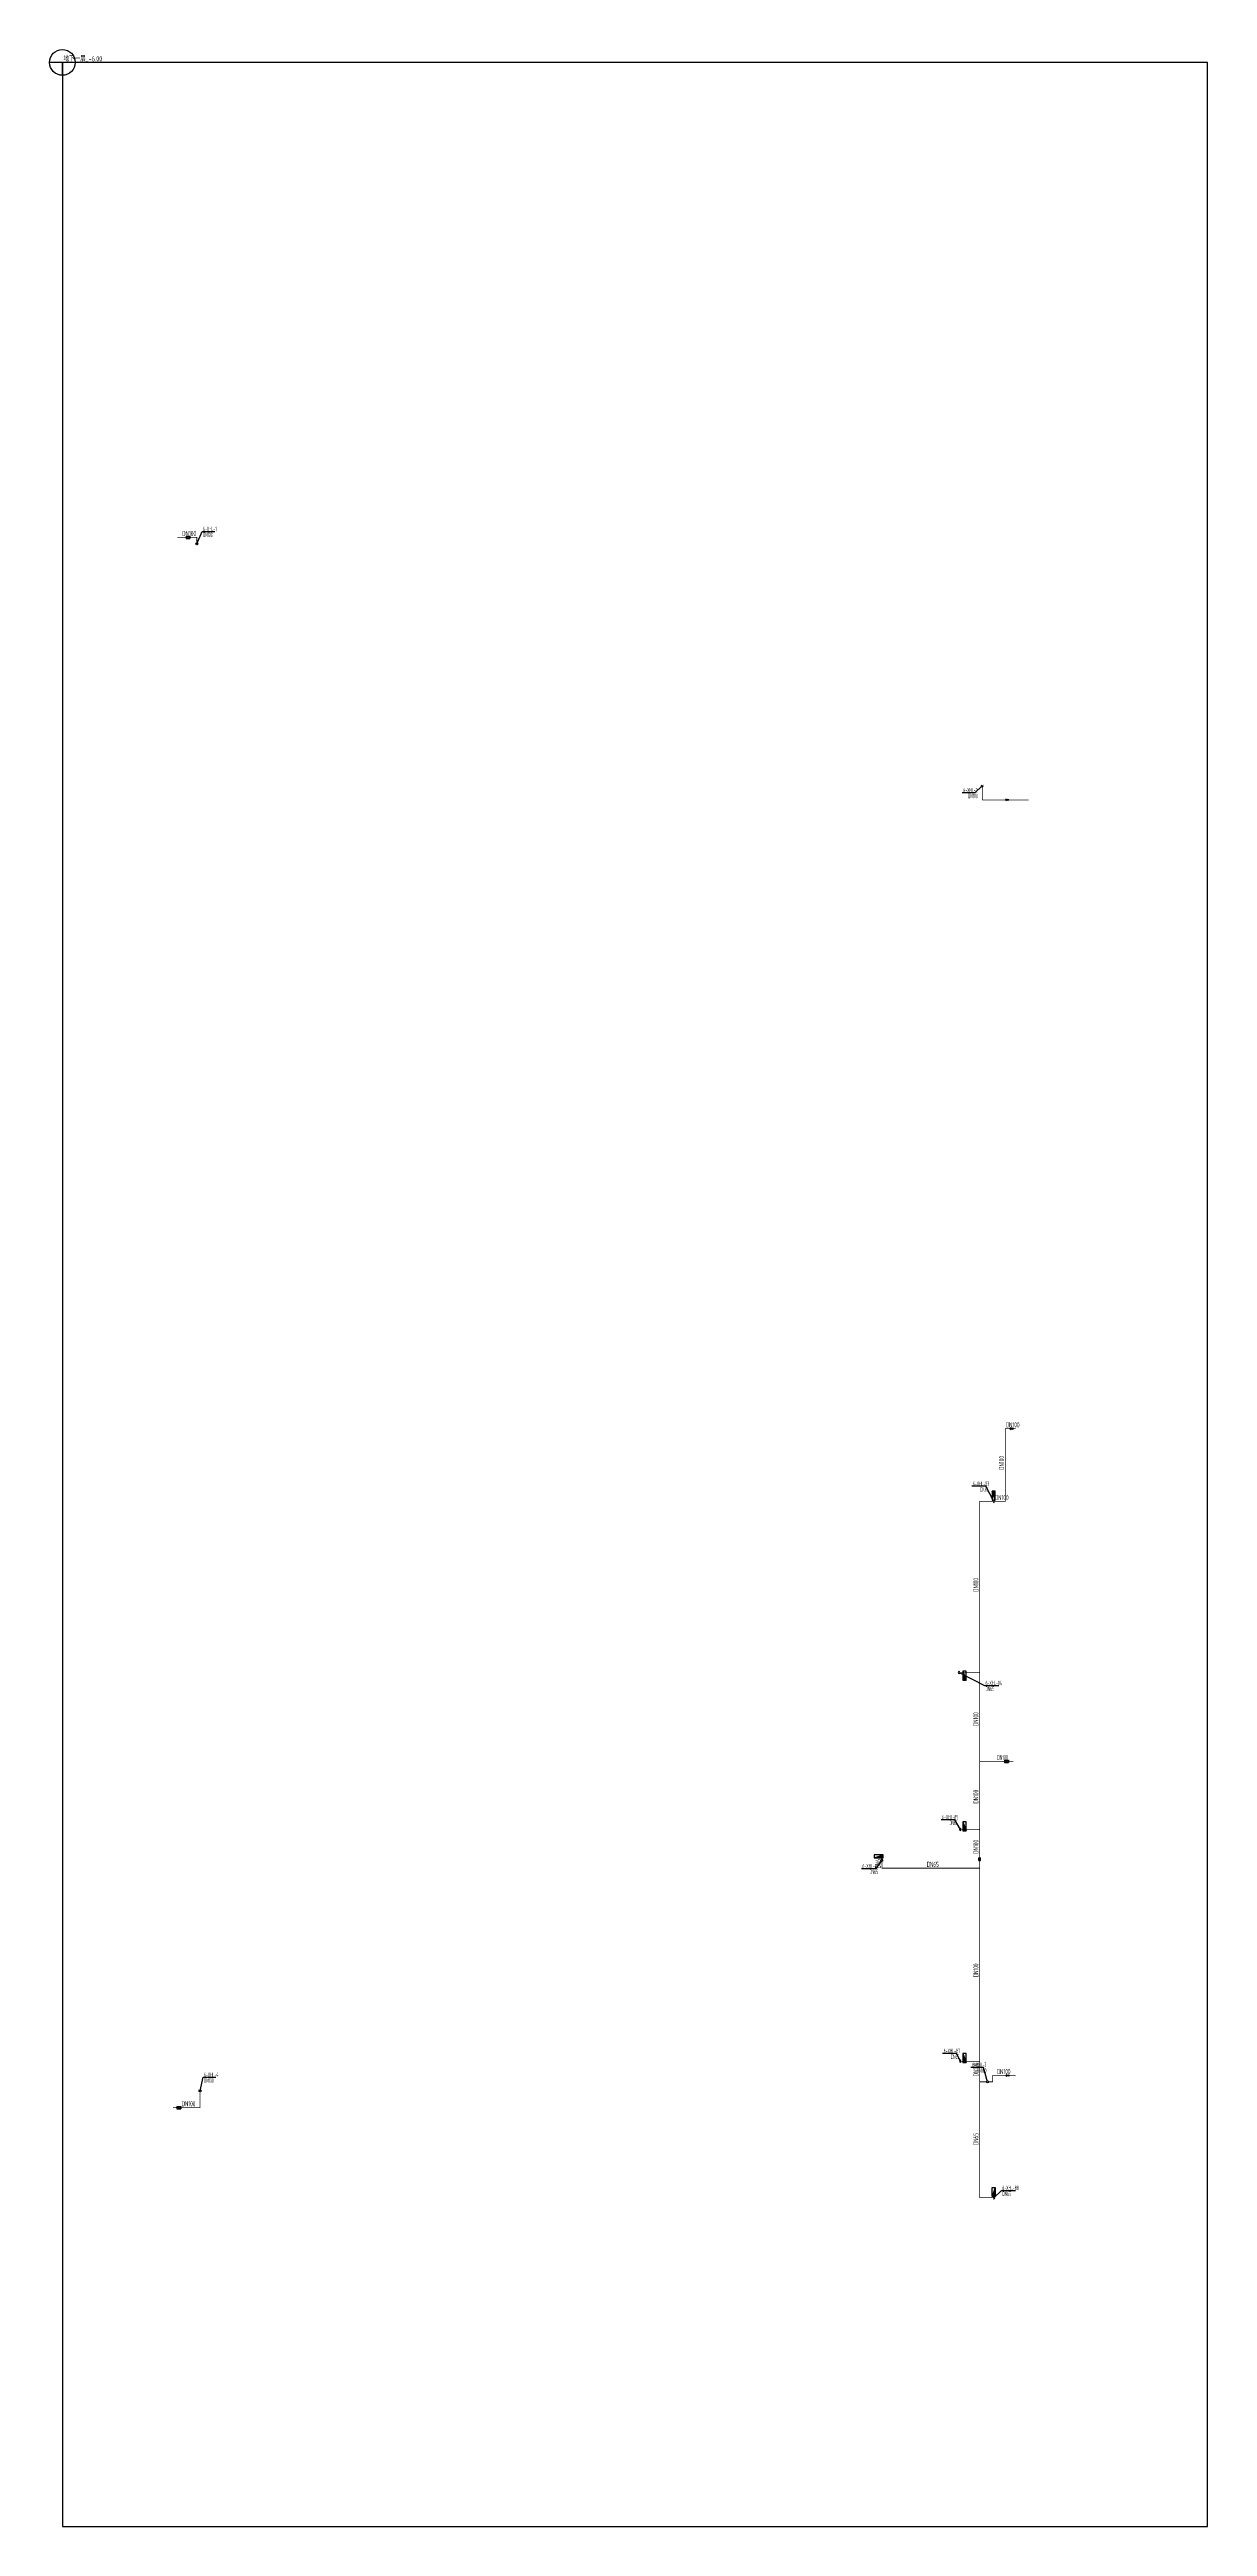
# Model space of a CAD drawing. Header units: millimetres. Extents: x -47741 to 42264, y -1159854 to 32416.
# Drawn here: x -47741 to 42264, y -160027 to 32416 of the extents above; entities that cross this region are included whole.
import ezdxf

# ---------------------------------------------------------------- set-up
doc = ezdxf.new("R2010")
doc.units = ezdxf.units.MM
doc.header["$LTSCALE"] = 1000
doc.layers.get('0').update_dxf_attribs({"linetype": 'CONTINUOUS'})
for name, color, linetype in [('DIM_消防', 3, 'CONTINUOUS'), ('EQUIP_消火栓', 7, 'CONTINUOUS'), ('PIPE-消防', 1, 'CONTINUOUS'), ('S-Xh_注释', 3, 'CONTINUOUS'), ('TEXT_消防', 7, 'CONTINUOUS'), ('VALVE_消防', 7, 'CONTINUOUS'), ('VPIPE-消防', 1, 'CONTINUOUS')]:
    doc.layers.add(name, color=color, linetype=linetype)
doc.styles.add('_TWT_PIPEDN', font='GBENOR', dxfattribs={"width": 0.7, "height": 3.5, "bigfont": 'HZTXT'})
doc.styles.add('_TWT_SERIAL', font='GBENOR', dxfattribs={"width": 0.7, "height": 3.5, "bigfont": 'HZTXT'})
doc.styles.add('AUDIT_D_250914160146-2', font='GBENOR', dxfattribs={"width": 0.7, "height": 3.5, "bigfont": 'HZTXT'})
doc.styles.get("Standard").update_dxf_attribs({"font": 'GBENOR', "bigfont": 'GBCBIG'})

# ---------------------------------------------------------------- blocks, each defined once
blk = doc.blocks.new('Floorbase')
for p, q in [((0, 0), (-1000, 0)), ((0, -1000), (0, 0))]:
    blk.add_line(p, q)
blk.add_circle((0, 0), 1000)
at = {"style": '_TWT_PIPEDN', "width": 0.8}
blk.add_attdef('Elevation', (92, 81), '', height=400, dxfattribs=at)
blk = doc.blocks.new('$TwtSys$00000434')
for p, q in [((-0.5, 0.5), (-0.5, -0.5)), ((-0.5, -0.5), (0.5, 0.5)), ((0.5, 0.5), (-0.5, 0.5)), ((0.5, -0.5), (0.5, 0.5)), ((-0.5, -0.5), (0.5, -0.5))]:
    blk.add_line(p, q)
blk.add_solid([(0.5, -0.5), (0.5, 0.5), (-0.5, -0.5)])
blk = doc.blocks.new('$VALVE$00000316')
for p, q in [((-125, 72), (125, -72)), ((-125, 72), (-125, -72)), ((-125, 72), (125, 72)), ((125, 72), (125, -72)), ((-125, -72), (125, -72))]:
    blk.add_line(p, q)
at = {"const_width": 21.1}
blk.add_lwpolyline([(-11, 0, 1), (11, 0, 1)], format="xyb", close=True, dxfattribs=at)
for p in [(-125, 0), (125, 0)]:
    blk.add_point(p)
at = {"color": 7, "flags": 9}
for tag in ['XSIZE', 'YSIZE']:
    blk.add_attdef(tag, (0, 0), '', height=0.5, dxfattribs=at)
blk = doc.blocks.new('$VALVE$00000296')
for points in [[(-125, 72), (-125, -72), (125, 72), (125, -72), (-125, 72)], [(0, 60), (0, -64)]]:
    blk.add_lwpolyline(points)
for p in [(-125, 0), (125, 0)]:
    blk.add_point(p)

msp = doc.modelspace()

# ---------------------------------------------------------------- hatches: boundary and pattern name
at = {"layer": 'PIPE-消防'}
for points in [[(-36291, -5484), (-36291, -5454), (-36261, -5454)], [(-36291, -5484), (-36261, -5484), (-36261, -5454)], [(26559, -74734), (26529, -74734), (26529, -74704)], [(26559, -74734), (26559, -74704), (26529, -74704)], [(24559, -80384), (24559, -80354), (24529, -80354)], [(24559, -80384), (24529, -80384), (24529, -80354)], [(26559, -80384), (26559, -80414), (26589, -80414)], [(26559, -80384), (26589, -80384), (26589, -80414)], [(16960, -108884), (16930, -108884), (16930, -108914)], [(16960, -108884), (16960, -108914), (16930, -108914)], [(-36040, -127484), (-36010, -127484), (-36010, -127514)], [(-36040, -127484), (-36040, -127514), (-36010, -127514)], [(24559, -134484), (24559, -134514), (24529, -134514)], [(24559, -134484), (24529, -134484), (24529, -134514)]]:
    msp.add_hatch(color=256, dxfattribs=at).paths.add_polyline_path(points)

# ---------------------------------------------------------------- linework, layer by layer
at = {"layer": 'DIM_消防'}
for p, q in [((-36291, -5984), (-35878, -5034)), ((-35878, -5034), (-34896, -5034)), ((24759, -24784, -6000), (24177, -25331, -6000)), ((24177, -25331, -6000), (23195, -25331, -6000)), ((25038, -79213), (23955, -79213)), ((25659, -80384), (25038, -79213)), ((22959, -93684), (24944, -94696)), ((24944, -94696), (26036, -94696)), ((22638, -105114), (21555, -105114)), ((23059, -105884), (22638, -105114)), ((16448, -108923), (15361, -108923)), ((16960, -108284), (16448, -108923)), ((22761, -123280), (21674, -123280)), ((23059, -123884), (22761, -123280)), ((24859, -124356), (23877, -124356)), ((25159, -125484, -3000), (24859, -124356)), ((-36040, -126184, -3000), (-35803, -125131)), ((-35803, -125131), (-34815, -125131)), ((25659, -134484), (26252, -133926)), ((26252, -133926), (27338, -133926))]:
    msp.add_line(p, q, dxfattribs=at)
at = {"layer": 'PIPE-消防', "const_width": 60}
for points in [[(-37121, -5484), (-37803, -5484)], [(-36291, -5484), (-36822, -5484)], [(-36291, -5904), (-36291, -5484)], [(24759, -24864), (24759, -25884)], [(24759, -25884), (26578, -25884)], [(26778, -25884), (28359, -25884)], [(26559, -80384), (26559, -74734)], [(26559, -74734), (26938, -74734)], [(27138, -74734), (27359, -74734)], [(24559, -80384), (25659, -80384)], [(24559, -93684), (24559, -80384)], [(25659, -80384), (26559, -80384)], [(22959, -93684), (24559, -93684)], [(24559, -100584), (24559, -93684)], [(24559, -105884), (24559, -100584)], [(24559, -100584), (26485, -100584)], [(26784, -100584), (27164, -100584)], [(23059, -105884), (24559, -105884)], [(24559, -108082), (24559, -105884)], [(16960, -108284), (16960, -108884)], [(16960, -108884), (24559, -108884)], [(24559, -108884), (24559, -108282)], [(24559, -123884), (24559, -108884)], [(23059, -123884), (24559, -123884)], [(24559, -125484), (24559, -123884)], [(25559, -125484), (25559, -124984)], [(25559, -124984), (26622, -124984)], [(26822, -124984), (27359, -124984)], [(-36040, -127484), (-36040, -126264)], [(24559, -125684), (24559, -125484)], [(25079, -125484), (24559, -125484)], [(24559, -134484), (24559, -125684)], [(25559, -125484), (25239, -125484)], [(-37834, -127484), (-38154, -127484)], [(-36040, -127484), (-37534, -127484)], [(25659, -134484), (24559, -134484)]]:
    msp.add_lwpolyline(points, dxfattribs=at)
at = {"layer": 'S-Xh_注释'}
msp.add_lwpolyline([(-46741, -160027), (42264, -160027), (42264, 31416), (-46741, 31416)], close=True, dxfattribs=at)
at = {"layer": 'VPIPE-消防'}
for centre in [(-36291, -5984), (-36040, -126184), (25159, -125484)]:
    msp.add_circle(centre, 80, dxfattribs=at)
for centre, start, end in [((24759, -24784), 135, 45), ((25659, -80384), 45, 135), ((25659, -80384), 225, 315), ((22959, -93684), 45, 315), ((23059, -105884), 45, 315), ((16960, -108284), 315, 225), ((23059, -123884), 45, 315), ((25659, -134484), 225, 135)]:
    msp.add_arc(centre, 80, start, end, dxfattribs=at)

# ---------------------------------------------------------------- block references
at = {"layer": 'EQUIP_消火栓', "yscale": 240, "zscale": 700}
for p, xscale, rotation in [((25639, -79934), 700, 90), ((23379, -93934), 700, 270), ((23379, -105634), 700, 270), ((16709, -107964), 700, 359.9999999999999), ((23379, -123634), 700, 270), ((25639, -134034), -700, 90)]:
    msp.add_blockref('$TwtSys$00000434', p, dxfattribs=dict(at, xscale=xscale, rotation=rotation))
at = {"layer": 'S-Xh_注释', "color": 0}
msp.add_blockref('Floorbase', (-46741, 31416), dxfattribs=at).add_auto_attribs({'Elevation': '地下一层_-6.00'})
at = {"layer": 'VALVE_消防'}
for p, xscale, yscale, zscale, rotation in [((-36972, -5484), -1.2, -1.2, 1.2, 180.0000000102928), ((24559, -108182), 0.8, 0.8, 0.8, 90), ((-37684, -127484), -1.2, -1.2, 1.2, 180.0000000000012)]:
    msp.add_blockref('$VALVE$00000316', p, dxfattribs=dict(at, xscale=xscale, yscale=yscale, zscale=zscale, rotation=rotation))
for name, p, xscale, yscale, zscale in [('$VALVE$00000296', (26678, -25884), 0.8, 0.8, 0.8), ('$VALVE$00000296', (27038, -74734), 0.8, 0.8, 0.8), ('$VALVE$00000316', (26635, -100584), 1.2, 1.2, 1.2), ('$VALVE$00000296', (26722, -124984), 0.8, 0.8, 0.8)]:
    msp.add_blockref(name, p, dxfattribs=dict(at, xscale=xscale, yscale=yscale, zscale=zscale))

# ---------------------------------------------------------------- texts
at = {"layer": 'DIM_消防', "color": 7, "style": '_TWT_SERIAL', "width": 0.56}
for s, p in [('6-XHL-1', (-35808, -5008)), ('DN100', (-35808, -5454)), ('6-XHL-2', (23287, -25305, -6000)), ('DN100', (23655, -25751, -6000)), ('6-XHL-83', (24037, -79187)), ('DN65', (24591, -79633)), ('6-XHL-84', (25014, -94670)), ('DN65', (25014, -95116)), ('6-XHL-85', (21637, -105088)), ('DN65', (22190, -105534)), ('6-XHL-86', (15446, -108897)), ('DN65', (16000, -109343)), ('6-XHL-87', (21767, -123254)), ('6-XHL-4', (-35733, -125105)), ('DN65', (22313, -123700)), ('6-XHL-3', (23973, -124330)), ('DN100', (24337, -124776)), ('DN100', (-35733, -125551)), ('6-XHL-88', (26322, -133899)), ('DN65', (26322, -134346))]:
    msp.add_text(s, height=350, dxfattribs=at).set_placement(p)
at = {"layer": 'TEXT_消防'}
for s, style, width, p in [('DN100', 'AUDIT_D_250914160146-2', 0.7, (-37420, -5384)), ('DN100', 'AUDIT_D_250914160146-2', 0.7, (26586, -74634)), ('DN100', 'AUDIT_D_250914160146-2', 0.7, (25736, -80284)), ('DN100', '_TWT_PIPEDN', 0.56, (25911, -100484)), ('DN65', 'AUDIT_D_250914160146-2', 0.7, (20440, -108784)), ('DN100', 'AUDIT_D_250914160146-2', 0.7, (25886, -124884)), ('DN100', 'AUDIT_D_250914160146-2', 0.7, (-37470, -127384))]:
    msp.add_text(s, height=400, dxfattribs=dict(at, style=style, width=width)).set_placement(p)
at = {"layer": 'TEXT_消防', "style": 'AUDIT_D_250914160146-2', "width": 0.7}
for s, p in [('DN100', (26459, -77933)), ('DN100', (24459, -87408)), ('DN100', (24459, -97842)), ('DN100', (24459, -103865)), ('DN100', (24459, -107758)), ('DN65', (16860, -108904)), ('DN100', (24459, -117358)), ('DN100', (24459, -125058)), ('DN65', (24459, -130404))]:
    msp.add_text(s, height=400, rotation=90, dxfattribs=at).set_placement(p)

doc.saveas('drawing.dxf')
